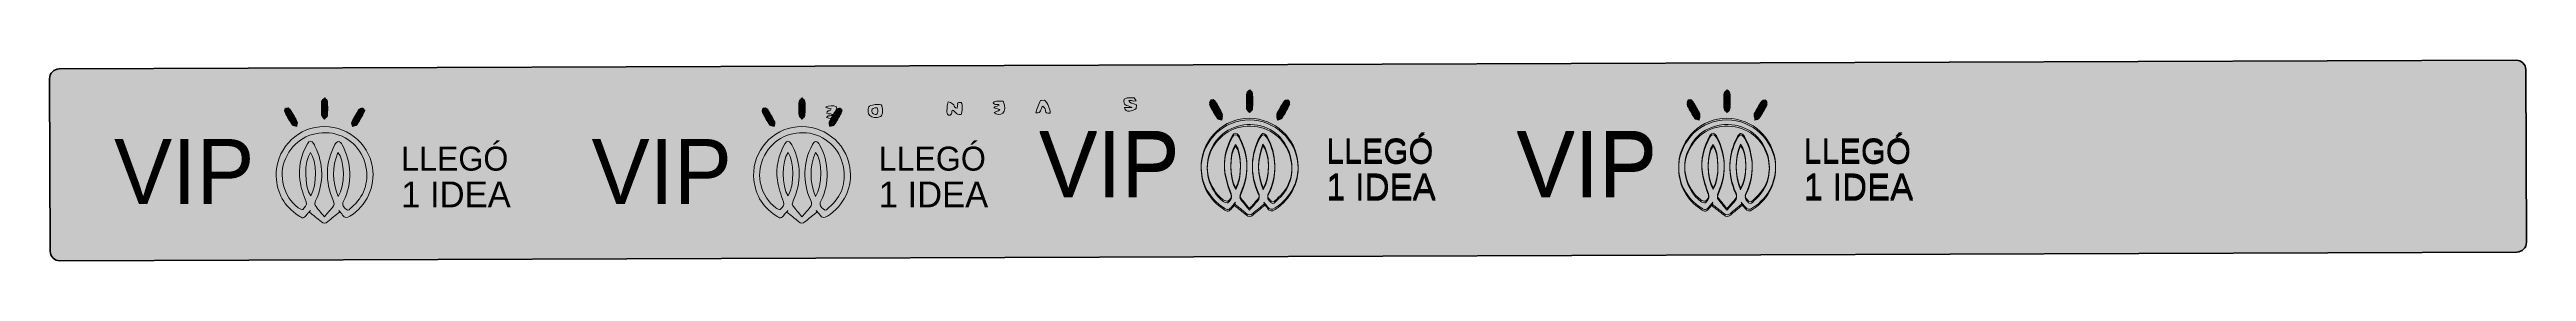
# Model space of a CAD drawing. Header units: millimetres. Extents: x -336 to 268, y -416 to 74.
# Drawn here: x 10.4 to 267.8, y -175.5 to -154.5 of the extents above; entities that cross this region are included whole.
import ezdxf

# ---------------------------------------------------------------- set-up
doc = ezdxf.new("R2010")
doc.units = ezdxf.units.MM
doc.header["$MEASUREMENT"] = 0
doc.layers.add('Capa 1', color=7, linetype='Continuous', lineweight=0)

msp = doc.modelspace()

# ---------------------------------------------------------------- hatches: boundary and pattern name
at = {"layer": 'Capa 1', "true_color": 0x92784b, "transparency": 33554687}
h = msp.add_hatch(color=35, dxfattribs=at)
h.dxf.hatch_style = 2
edge = h.paths.add_edge_path()
edge.add_spline(control_points=[(11.38, -155.47), (11.38, -155.47), (266.72, -154.55), (266.72, -154.55), (267.27, -154.55), (267.72, -154.99), (267.72, -155.54), (267.72, -155.54), (267.79, -173.54), (267.79, -173.54), (267.79, -174.09), (267.34, -174.55), (266.79, -174.55), (266.79, -174.55), (11.46, -175.47), (11.46, -175.47), (10.91, -175.47), (10.46, -175.02), (10.45, -174.47), (10.45, -174.47), (10.39, -156.48), (10.39, -156.48), (10.39, -155.93), (10.83, -155.47), (11.38, -155.47)], knot_values=[0, 0, 0, 0, 1, 1, 1, 2, 2, 2, 3, 3, 3, 4, 4, 4, 5, 5, 5, 6, 6, 6, 7, 7, 7, 8, 8, 8, 8], degree=3, periodic=0)
at = {"layer": 'Capa 1', "true_color": 0x000000, "transparency": 33554687}
h = msp.add_hatch(color=18, dxfattribs=at)
h.dxf.hatch_style = 2
edge = h.paths.add_edge_path()
edge.add_spline(control_points=[(35.17, -159.51), (35.23, -159.57), (35.36, -159.64), (35.43, -159.75), (35.68, -160.16), (35.93, -160.57), (36.13, -160.99), (36.19, -161.12), (36.09, -161.31), (36.07, -161.47), (35.91, -161.42), (35.69, -161.42), (35.62, -161.31), (35.34, -160.89), (35.09, -160.45), (34.86, -160.01), (34.73, -159.77), (34.86, -159.52), (35.17, -159.51)], knot_values=[0, 0, 0, 0, 1, 1, 1, 2, 2, 2, 3, 3, 3, 4, 4, 4, 5, 5, 5, 6, 6, 6, 6], degree=3, periodic=0)
h = msp.add_hatch(color=18, dxfattribs=at)
h.dxf.hatch_style = 2
edge = h.paths.add_edge_path()
edge.add_spline(control_points=[(38.65, -159.6), (38.65, -159.35), (38.61, -159.09), (38.66, -158.85), (38.7, -158.71), (38.87, -158.6), (38.98, -158.48), (39.08, -158.6), (39.26, -158.71), (39.27, -158.84), (39.3, -159.34), (39.3, -159.84), (39.27, -160.34), (39.26, -160.47), (39.06, -160.58), (38.95, -160.7), (38.85, -160.57), (38.69, -160.45), (38.66, -160.3), (38.61, -160.08), (38.65, -159.83), (38.65, -159.6), (38.65, -159.6), (38.65, -159.6), (38.65, -159.6)], knot_values=[0, 0, 0, 0, 1, 1, 1, 2, 2, 2, 3, 3, 3, 4, 4, 4, 5, 5, 5, 6, 6, 6, 7, 7, 7, 8, 8, 8, 8], degree=3, periodic=0)
h = msp.add_hatch(color=18, dxfattribs=at)
h.dxf.hatch_style = 2
edge = h.paths.add_edge_path()
edge.add_spline(control_points=[(43.15, -159.81), (43.09, -159.94), (43.06, -160.03), (43.02, -160.11), (42.79, -160.51), (42.58, -160.92), (42.32, -161.3), (42.24, -161.41), (42.02, -161.42), (41.87, -161.48), (41.84, -161.32), (41.74, -161.13), (41.8, -161.01), (42.01, -160.56), (42.27, -160.12), (42.54, -159.71), (42.6, -159.61), (42.8, -159.55), (42.93, -159.56), (43.01, -159.56), (43.08, -159.73), (43.15, -159.81)], knot_values=[0, 0, 0, 0, 1, 1, 1, 2, 2, 2, 3, 3, 3, 4, 4, 4, 5, 5, 5, 6, 6, 6, 7, 7, 7, 7], degree=3, periodic=0)
h = msp.add_hatch(color=18, dxfattribs=at)
h.dxf.hatch_style = 2
edge = h.paths.add_edge_path()
edge.add_spline(control_points=[(84.78, -159.51), (84.85, -159.57), (84.98, -159.64), (85.05, -159.75), (85.3, -160.16), (85.54, -160.57), (85.75, -160.99), (85.8, -161.12), (85.71, -161.31), (85.69, -161.47), (85.53, -161.42), (85.31, -161.42), (85.23, -161.31), (84.95, -160.89), (84.71, -160.45), (84.48, -160.01), (84.35, -159.77), (84.48, -159.52), (84.78, -159.51)], knot_values=[0, 0, 0, 0, 1, 1, 1, 2, 2, 2, 3, 3, 3, 4, 4, 4, 5, 5, 5, 6, 6, 6, 6], degree=3, periodic=0)
h = msp.add_hatch(color=18, dxfattribs=at)
h.dxf.hatch_style = 2
edge = h.paths.add_edge_path()
edge.add_spline(control_points=[(88.27, -159.6), (88.27, -159.35), (88.23, -159.09), (88.28, -158.85), (88.31, -158.71), (88.49, -158.6), (88.6, -158.48), (88.7, -158.6), (88.88, -158.71), (88.89, -158.84), (88.92, -159.34), (88.92, -159.84), (88.88, -160.34), (88.88, -160.47), (88.68, -160.58), (88.57, -160.7), (88.47, -160.57), (88.31, -160.45), (88.28, -160.3), (88.23, -160.08), (88.26, -159.83), (88.26, -159.6), (88.27, -159.6), (88.27, -159.6), (88.27, -159.6)], knot_values=[0, 0, 0, 0, 1, 1, 1, 2, 2, 2, 3, 3, 3, 4, 4, 4, 5, 5, 5, 6, 6, 6, 7, 7, 7, 8, 8, 8, 8], degree=3, periodic=0)
h = msp.add_hatch(color=18, dxfattribs=at)
h.dxf.hatch_style = 2
edge = h.paths.add_edge_path()
edge.add_spline(control_points=[(92.77, -159.81), (92.71, -159.94), (92.68, -160.03), (92.64, -160.11), (92.41, -160.51), (92.2, -160.92), (91.94, -161.3), (91.86, -161.41), (91.64, -161.42), (91.49, -161.48), (91.46, -161.32), (91.36, -161.13), (91.41, -161.01), (91.63, -160.56), (91.89, -160.12), (92.16, -159.71), (92.22, -159.61), (92.42, -159.55), (92.55, -159.56), (92.63, -159.56), (92.7, -159.73), (92.77, -159.81)], knot_values=[0, 0, 0, 0, 1, 1, 1, 2, 2, 2, 3, 3, 3, 4, 4, 4, 5, 5, 5, 6, 6, 6, 7, 7, 7, 7], degree=3, periodic=0)
h = msp.add_hatch(color=18, dxfattribs=at)
h.dxf.hatch_style = 2
edge = h.paths.add_edge_path()
edge.add_spline(control_points=[(131.3, -158.65), (131.37, -158.71), (131.5, -158.79), (131.56, -158.9), (131.81, -159.3), (132.06, -159.71), (132.26, -160.14), (132.32, -160.26), (132.23, -160.46), (132.2, -160.62), (132.05, -160.57), (131.82, -160.56), (131.75, -160.45), (131.47, -160.04), (131.23, -159.6), (130.99, -159.16), (130.86, -158.91), (131, -158.67), (131.3, -158.65)], knot_values=[0, 0, 0, 0, 1, 1, 1, 2, 2, 2, 3, 3, 3, 4, 4, 4, 5, 5, 5, 6, 6, 6, 6], degree=3, periodic=0)
h = msp.add_hatch(color=18, dxfattribs=at)
h.dxf.hatch_style = 2
edge = h.paths.add_edge_path()
edge.add_spline(control_points=[(131.3, -158.82), (131.37, -158.88), (131.5, -158.96), (131.56, -159.07), (131.81, -159.47), (132.06, -159.88), (132.26, -160.31), (132.32, -160.43), (132.23, -160.63), (132.2, -160.79), (132.05, -160.74), (131.82, -160.73), (131.75, -160.62), (131.47, -160.21), (131.23, -159.77), (130.99, -159.33), (130.86, -159.08), (131, -158.83), (131.3, -158.82)], knot_values=[0, 0, 0, 0, 1, 1, 1, 2, 2, 2, 3, 3, 3, 4, 4, 4, 5, 5, 5, 6, 6, 6, 6], degree=3, periodic=0)
h = msp.add_hatch(color=18, dxfattribs=at)
h.dxf.hatch_style = 2
edge = h.paths.add_edge_path()
edge.add_spline(control_points=[(134.78, -158.74), (134.78, -158.49), (134.74, -158.23), (134.8, -157.99), (134.83, -157.85), (135.01, -157.75), (135.12, -157.63), (135.22, -157.75), (135.39, -157.86), (135.4, -157.99), (135.44, -158.48), (135.44, -158.99), (135.4, -159.48), (135.39, -159.61), (135.19, -159.73), (135.08, -159.85), (134.98, -159.72), (134.83, -159.6), (134.79, -159.45), (134.74, -159.22), (134.78, -158.98), (134.78, -158.74), (134.78, -158.74), (134.78, -158.74), (134.78, -158.74)], knot_values=[0, 0, 0, 0, 1, 1, 1, 2, 2, 2, 3, 3, 3, 4, 4, 4, 5, 5, 5, 6, 6, 6, 7, 7, 7, 8, 8, 8, 8], degree=3, periodic=0)
h = msp.add_hatch(color=18, dxfattribs=at)
h.dxf.hatch_style = 2
edge = h.paths.add_edge_path()
edge.add_spline(control_points=[(134.78, -158.91), (134.78, -158.66), (134.74, -158.4), (134.8, -158.16), (134.83, -158.02), (135.01, -157.92), (135.12, -157.79), (135.22, -157.91), (135.39, -158.03), (135.4, -158.15), (135.44, -158.65), (135.44, -159.15), (135.4, -159.65), (135.39, -159.78), (135.19, -159.9), (135.08, -160.02), (134.98, -159.88), (134.83, -159.76), (134.79, -159.62), (134.74, -159.39), (134.78, -159.15), (134.78, -158.91), (134.78, -158.91), (134.78, -158.91), (134.78, -158.91)], knot_values=[0, 0, 0, 0, 1, 1, 1, 2, 2, 2, 3, 3, 3, 4, 4, 4, 5, 5, 5, 6, 6, 6, 7, 7, 7, 8, 8, 8, 8], degree=3, periodic=0)
h = msp.add_hatch(color=18, dxfattribs=at)
h.dxf.hatch_style = 2
edge = h.paths.add_edge_path()
edge.add_spline(control_points=[(139.28, -158.96), (139.23, -159.09), (139.2, -159.17), (139.15, -159.25), (138.93, -159.65), (138.71, -160.06), (138.45, -160.44), (138.37, -160.55), (138.16, -160.57), (138, -160.63), (137.97, -160.47), (137.87, -160.27), (137.93, -160.15), (138.15, -159.7), (138.4, -159.27), (138.67, -158.85), (138.74, -158.75), (138.93, -158.69), (139.06, -158.7), (139.14, -158.71), (139.22, -158.87), (139.28, -158.96)], knot_values=[0, 0, 0, 0, 1, 1, 1, 2, 2, 2, 3, 3, 3, 4, 4, 4, 5, 5, 5, 6, 6, 6, 7, 7, 7, 7], degree=3, periodic=0)
h = msp.add_hatch(color=18, dxfattribs=at)
h.dxf.hatch_style = 2
edge = h.paths.add_edge_path()
edge.add_spline(control_points=[(139.28, -159.13), (139.23, -159.26), (139.2, -159.34), (139.15, -159.42), (138.93, -159.82), (138.71, -160.23), (138.45, -160.61), (138.37, -160.72), (138.16, -160.74), (138, -160.8), (137.97, -160.63), (137.87, -160.44), (137.93, -160.32), (138.15, -159.87), (138.4, -159.44), (138.67, -159.02), (138.74, -158.92), (138.93, -158.86), (139.06, -158.87), (139.14, -158.88), (139.22, -159.04), (139.28, -159.13)], knot_values=[0, 0, 0, 0, 1, 1, 1, 2, 2, 2, 3, 3, 3, 4, 4, 4, 5, 5, 5, 6, 6, 6, 7, 7, 7, 7], degree=3, periodic=0)
h = msp.add_hatch(color=18, dxfattribs=at)
h.dxf.hatch_style = 2
edge = h.paths.add_edge_path()
edge.add_spline(control_points=[(180.92, -158.65), (180.98, -158.71), (181.11, -158.79), (181.18, -158.9), (181.43, -159.3), (181.68, -159.71), (181.88, -160.14), (181.94, -160.26), (181.85, -160.46), (181.82, -160.62), (181.67, -160.57), (181.44, -160.56), (181.37, -160.45), (181.09, -160.04), (180.85, -159.6), (180.61, -159.16), (180.48, -158.91), (180.61, -158.67), (180.92, -158.65)], knot_values=[0, 0, 0, 0, 1, 1, 1, 2, 2, 2, 3, 3, 3, 4, 4, 4, 5, 5, 5, 6, 6, 6, 6], degree=3, periodic=0)
h = msp.add_hatch(color=18, dxfattribs=at)
h.dxf.hatch_style = 2
edge = h.paths.add_edge_path()
edge.add_spline(control_points=[(180.92, -158.82), (180.98, -158.88), (181.11, -158.96), (181.18, -159.07), (181.43, -159.47), (181.68, -159.88), (181.88, -160.31), (181.94, -160.43), (181.85, -160.63), (181.82, -160.79), (181.67, -160.74), (181.44, -160.73), (181.37, -160.62), (181.09, -160.21), (180.85, -159.77), (180.61, -159.33), (180.48, -159.08), (180.61, -158.83), (180.92, -158.82)], knot_values=[0, 0, 0, 0, 1, 1, 1, 2, 2, 2, 3, 3, 3, 4, 4, 4, 5, 5, 5, 6, 6, 6, 6], degree=3, periodic=0)
h = msp.add_hatch(color=18, dxfattribs=at)
h.dxf.hatch_style = 2
edge = h.paths.add_edge_path()
edge.add_spline(control_points=[(184.4, -158.74), (184.4, -158.49), (184.36, -158.23), (184.42, -157.99), (184.45, -157.85), (184.62, -157.75), (184.74, -157.63), (184.84, -157.75), (185.01, -157.86), (185.02, -157.99), (185.05, -158.48), (185.06, -158.99), (185.02, -159.48), (185.01, -159.61), (184.81, -159.73), (184.7, -159.85), (184.6, -159.72), (184.44, -159.6), (184.41, -159.45), (184.36, -159.22), (184.4, -158.98), (184.4, -158.74), (184.4, -158.74), (184.4, -158.74), (184.4, -158.74)], knot_values=[0, 0, 0, 0, 1, 1, 1, 2, 2, 2, 3, 3, 3, 4, 4, 4, 5, 5, 5, 6, 6, 6, 7, 7, 7, 8, 8, 8, 8], degree=3, periodic=0)
h = msp.add_hatch(color=18, dxfattribs=at)
h.dxf.hatch_style = 2
edge = h.paths.add_edge_path()
edge.add_spline(control_points=[(184.4, -158.91), (184.4, -158.66), (184.36, -158.4), (184.42, -158.16), (184.45, -158.02), (184.62, -157.92), (184.74, -157.79), (184.84, -157.91), (185.01, -158.03), (185.02, -158.15), (185.05, -158.65), (185.06, -159.15), (185.02, -159.65), (185.01, -159.78), (184.81, -159.9), (184.7, -160.02), (184.6, -159.88), (184.44, -159.76), (184.41, -159.62), (184.36, -159.39), (184.4, -159.15), (184.4, -158.91), (184.4, -158.91), (184.4, -158.91), (184.4, -158.91)], knot_values=[0, 0, 0, 0, 1, 1, 1, 2, 2, 2, 3, 3, 3, 4, 4, 4, 5, 5, 5, 6, 6, 6, 7, 7, 7, 8, 8, 8, 8], degree=3, periodic=0)
h = msp.add_hatch(color=18, dxfattribs=at)
h.dxf.hatch_style = 2
edge = h.paths.add_edge_path()
edge.add_spline(control_points=[(188.9, -158.96), (188.85, -159.09), (188.82, -159.17), (188.77, -159.25), (188.54, -159.65), (188.33, -160.06), (188.07, -160.44), (187.99, -160.55), (187.77, -160.57), (187.62, -160.63), (187.59, -160.47), (187.49, -160.27), (187.55, -160.15), (187.76, -159.7), (188.02, -159.27), (188.29, -158.85), (188.36, -158.75), (188.55, -158.69), (188.68, -158.7), (188.76, -158.71), (188.83, -158.87), (188.9, -158.96)], knot_values=[0, 0, 0, 0, 1, 1, 1, 2, 2, 2, 3, 3, 3, 4, 4, 4, 5, 5, 5, 6, 6, 6, 7, 7, 7, 7], degree=3, periodic=0)
h = msp.add_hatch(color=18, dxfattribs=at)
h.dxf.hatch_style = 2
edge = h.paths.add_edge_path()
edge.add_spline(control_points=[(188.9, -159.13), (188.85, -159.26), (188.82, -159.34), (188.77, -159.42), (188.54, -159.82), (188.33, -160.23), (188.07, -160.61), (187.99, -160.72), (187.77, -160.74), (187.62, -160.8), (187.59, -160.63), (187.49, -160.44), (187.55, -160.32), (187.76, -159.87), (188.02, -159.44), (188.29, -159.02), (188.36, -158.92), (188.55, -158.86), (188.68, -158.87), (188.76, -158.88), (188.83, -159.04), (188.9, -159.13)], knot_values=[0, 0, 0, 0, 1, 1, 1, 2, 2, 2, 3, 3, 3, 4, 4, 4, 5, 5, 5, 6, 6, 6, 7, 7, 7, 7], degree=3, periodic=0)
h = msp.add_hatch(color=18, dxfattribs=at)
h.dxf.hatch_style = 2
edge = h.paths.add_edge_path()
edge.add_spline(control_points=[(37.53, -168.71), (38.22, -167.56), (38.15, -165.04), (37.51, -164.19), (36.84, -165.06), (36.83, -167.7), (37.53, -168.71)], knot_values=[0, 0, 0, 0, 1, 1, 1, 2, 2, 2, 2], degree=3, periodic=0)
edge = h.paths.add_edge_path()
edge.add_spline(control_points=[(40.37, -168.75), (41.13, -167.69), (41.09, -164.92), (40.35, -164.16), (39.76, -165.68), (39.75, -167.18), (40.37, -168.75)], knot_values=[0, 0, 0, 0, 1, 1, 1, 2, 2, 2, 2], degree=3, periodic=0)
edge = h.paths.add_edge_path()
edge.add_spline(control_points=[(38.95, -170.88), (39.27, -170.51), (39.53, -170.21), (39.79, -169.92), (40, -169.69), (40, -169.47), (39.87, -169.17), (39, -167.21), (39.05, -165.26), (40.05, -163.35), (40.12, -163.21), (40.29, -163.02), (40.4, -163.03), (40.54, -163.05), (40.71, -163.21), (40.79, -163.36), (41.29, -164.27), (41.56, -165.26), (41.58, -166.31), (41.6, -167.34), (41.4, -168.33), (40.93, -169.25), (40.71, -169.67), (40.99, -169.88), (41.2, -170.1), (41.44, -170.34), (41.6, -170.04), (41.75, -169.91), (43.07, -168.79), (43.58, -167.35), (43.27, -165.66), (42.91, -163.74), (41.32, -162.3), (39.45, -162.13), (37.44, -161.96), (35.74, -162.94), (34.91, -164.82), (34.13, -166.58), (34.7, -168.77), (36.23, -169.95), (36.36, -170.05), (36.66, -170.16), (36.71, -170.11), (36.89, -169.89), (37.18, -169.72), (37.04, -169.31), (36.78, -168.58), (36.52, -167.83), (36.4, -167.07), (36.21, -165.73), (36.52, -164.45), (37.19, -163.27), (37.38, -162.92), (37.63, -162.92), (37.84, -163.26), (37.89, -163.34), (37.93, -163.42), (37.97, -163.5), (38.89, -165.4), (38.91, -167.31), (38.04, -169.23), (37.98, -169.36), (37.92, -169.57), (37.98, -169.66), (38.27, -170.07), (38.59, -170.44), (38.95, -170.88)], knot_values=[0, 0, 0, 0, 1, 1, 1, 2, 2, 2, 3, 3, 3, 4, 4, 4, 5, 5, 5, 6, 6, 6, 7, 7, 7, 8, 8, 8, 9, 9, 9, 10, 10, 10, 11, 11, 11, 12, 12, 12, 13, 13, 13, 14, 14, 14, 15, 15, 15, 16, 16, 16, 17, 17, 17, 18, 18, 18, 19, 19, 19, 20, 20, 20, 21, 21, 21, 22, 22, 22, 22], degree=3, periodic=0)
edge = h.paths.add_edge_path()
edge.add_spline(control_points=[(40.53, -170.38), (40.12, -170.71), (39.7, -171.03), (39.31, -171.38), (39.05, -171.6), (38.86, -171.58), (38.62, -171.38), (38.21, -171.04), (37.79, -170.72), (37.38, -170.39), (37.42, -170.33), (37.46, -170.27), (37.5, -170.21), (37.38, -170.35), (37.27, -170.48), (37.15, -170.62), (36.8, -171.05), (36.7, -171.08), (36.24, -170.76), (34.79, -169.77), (33.99, -168.41), (33.94, -166.65), (33.86, -164.01), (35.88, -161.72), (38.46, -161.49), (41.14, -161.25), (43.52, -163.09), (43.94, -165.73), (44.27, -167.72), (43.33, -169.74), (41.61, -170.82), (41.28, -171.02), (41.06, -171), (40.84, -170.7), (40.72, -170.53), (40.58, -170.38), (40.44, -170.22), (40.47, -170.27), (40.5, -170.33), (40.53, -170.38)], knot_values=[0, 0, 0, 0, 1, 1, 1, 2, 2, 2, 3, 3, 3, 4, 4, 4, 5, 5, 5, 6, 6, 6, 7, 7, 7, 8, 8, 8, 9, 9, 9, 10, 10, 10, 11, 11, 11, 12, 12, 12, 13, 13, 13, 13], degree=3, periodic=0)
h = msp.add_hatch(color=18, dxfattribs=at)
h.dxf.hatch_style = 2
edge = h.paths.add_edge_path()
edge.add_spline(control_points=[(87.14, -168.71), (87.84, -167.56), (87.77, -165.04), (87.13, -164.19), (86.46, -165.06), (86.45, -167.7), (87.14, -168.71)], knot_values=[0, 0, 0, 0, 1, 1, 1, 2, 2, 2, 2], degree=3, periodic=0)
edge = h.paths.add_edge_path()
edge.add_spline(control_points=[(89.99, -168.75), (90.75, -167.69), (90.7, -164.92), (89.97, -164.16), (89.38, -165.68), (89.36, -167.18), (89.99, -168.75)], knot_values=[0, 0, 0, 0, 1, 1, 1, 2, 2, 2, 2], degree=3, periodic=0)
edge = h.paths.add_edge_path()
edge.add_spline(control_points=[(88.57, -170.88), (88.89, -170.51), (89.15, -170.21), (89.41, -169.92), (89.62, -169.69), (89.62, -169.47), (89.49, -169.17), (88.62, -167.21), (88.66, -165.26), (89.67, -163.35), (89.74, -163.21), (89.91, -163.02), (90.02, -163.03), (90.16, -163.05), (90.33, -163.21), (90.41, -163.36), (90.91, -164.27), (91.17, -165.26), (91.2, -166.31), (91.22, -167.34), (91.02, -168.33), (90.54, -169.25), (90.33, -169.67), (90.61, -169.88), (90.82, -170.1), (91.06, -170.34), (91.22, -170.04), (91.37, -169.91), (92.69, -168.79), (93.2, -167.35), (92.89, -165.66), (92.53, -163.74), (90.94, -162.3), (89.06, -162.13), (87.05, -161.96), (85.36, -162.94), (84.53, -164.82), (83.75, -166.58), (84.32, -168.77), (85.85, -169.95), (85.98, -170.05), (86.28, -170.16), (86.32, -170.11), (86.51, -169.89), (86.8, -169.72), (86.65, -169.31), (86.4, -168.58), (86.13, -167.83), (86.02, -167.07), (85.83, -165.73), (86.14, -164.45), (86.8, -163.27), (87, -162.92), (87.25, -162.92), (87.46, -163.26), (87.51, -163.34), (87.55, -163.42), (87.59, -163.5), (88.51, -165.4), (88.53, -167.31), (87.66, -169.23), (87.6, -169.36), (87.54, -169.57), (87.6, -169.66), (87.89, -170.07), (88.21, -170.44), (88.57, -170.88)], knot_values=[0, 0, 0, 0, 1, 1, 1, 2, 2, 2, 3, 3, 3, 4, 4, 4, 5, 5, 5, 6, 6, 6, 7, 7, 7, 8, 8, 8, 9, 9, 9, 10, 10, 10, 11, 11, 11, 12, 12, 12, 13, 13, 13, 14, 14, 14, 15, 15, 15, 16, 16, 16, 17, 17, 17, 18, 18, 18, 19, 19, 19, 20, 20, 20, 21, 21, 21, 22, 22, 22, 22], degree=3, periodic=0)
edge = h.paths.add_edge_path()
edge.add_spline(control_points=[(90.15, -170.38), (89.74, -170.71), (89.32, -171.03), (88.92, -171.38), (88.67, -171.6), (88.48, -171.58), (88.23, -171.38), (87.83, -171.04), (87.41, -170.72), (87, -170.39), (87.04, -170.33), (87.08, -170.27), (87.12, -170.21), (87, -170.35), (86.88, -170.48), (86.77, -170.62), (86.42, -171.05), (86.31, -171.08), (85.85, -170.76), (84.41, -169.77), (83.61, -168.41), (83.56, -166.65), (83.48, -164.01), (85.5, -161.72), (88.08, -161.49), (90.75, -161.25), (93.14, -163.09), (93.56, -165.73), (93.88, -167.72), (92.95, -169.74), (91.23, -170.82), (90.9, -171.02), (90.68, -171), (90.46, -170.7), (90.33, -170.53), (90.19, -170.38), (90.06, -170.22), (90.09, -170.27), (90.12, -170.33), (90.15, -170.38)], knot_values=[0, 0, 0, 0, 1, 1, 1, 2, 2, 2, 3, 3, 3, 4, 4, 4, 5, 5, 5, 6, 6, 6, 7, 7, 7, 8, 8, 8, 9, 9, 9, 10, 10, 10, 11, 11, 11, 12, 12, 12, 13, 13, 13, 13], degree=3, periodic=0)
h = msp.add_hatch(color=18, dxfattribs=at)
h.dxf.hatch_style = 2
edge = h.paths.add_edge_path()
edge.add_spline(control_points=[(133.66, -167.86), (134.36, -166.7), (134.29, -164.19), (133.65, -163.33), (132.97, -164.2), (132.97, -166.84), (133.66, -167.86)], knot_values=[0, 0, 0, 0, 1, 1, 1, 2, 2, 2, 2], degree=3, periodic=0)
edge = h.paths.add_edge_path()
edge.add_spline(control_points=[(136.5, -167.89), (137.26, -166.84), (137.22, -164.07), (136.48, -163.3), (135.89, -164.83), (135.88, -166.33), (136.5, -167.89)], knot_values=[0, 0, 0, 0, 1, 1, 1, 2, 2, 2, 2], degree=3, periodic=0)
edge = h.paths.add_edge_path()
edge.add_spline(control_points=[(135.08, -170.02), (135.41, -169.66), (135.66, -169.36), (135.92, -169.07), (136.14, -168.83), (136.14, -168.61), (136, -168.32), (135.13, -166.35), (135.18, -164.41), (136.18, -162.5), (136.26, -162.36), (136.43, -162.17), (136.53, -162.18), (136.68, -162.19), (136.85, -162.36), (136.92, -162.5), (137.43, -163.42), (137.69, -164.41), (137.71, -165.45), (137.73, -166.48), (137.53, -167.48), (137.06, -168.4), (136.84, -168.81), (137.13, -169.02), (137.34, -169.24), (137.57, -169.49), (137.74, -169.18), (137.88, -169.06), (139.2, -167.94), (139.72, -166.5), (139.4, -164.81), (139.04, -162.88), (137.45, -161.44), (135.58, -161.28), (133.57, -161.11), (131.87, -162.09), (131.05, -163.96), (130.27, -165.73), (130.83, -167.91), (132.36, -169.1), (132.49, -169.2), (132.79, -169.3), (132.84, -169.25), (133.03, -169.04), (133.32, -168.86), (133.17, -168.45), (132.91, -167.72), (132.65, -166.98), (132.54, -166.22), (132.34, -164.88), (132.66, -163.6), (133.32, -162.41), (133.52, -162.06), (133.76, -162.07), (133.98, -162.4), (134.02, -162.48), (134.06, -162.57), (134.1, -162.65), (135.02, -164.54), (135.05, -166.45), (134.18, -168.37), (134.12, -168.5), (134.06, -168.72), (134.12, -168.81), (134.4, -169.21), (134.73, -169.59), (135.08, -170.02)], knot_values=[0, 0, 0, 0, 1, 1, 1, 2, 2, 2, 3, 3, 3, 4, 4, 4, 5, 5, 5, 6, 6, 6, 7, 7, 7, 8, 8, 8, 9, 9, 9, 10, 10, 10, 11, 11, 11, 12, 12, 12, 13, 13, 13, 14, 14, 14, 15, 15, 15, 16, 16, 16, 17, 17, 17, 18, 18, 18, 19, 19, 19, 20, 20, 20, 21, 21, 21, 22, 22, 22, 22], degree=3, periodic=0)
edge = h.paths.add_edge_path()
edge.add_spline(control_points=[(136.66, -169.52), (136.25, -169.86), (135.83, -170.18), (135.44, -170.53), (135.19, -170.75), (134.99, -170.73), (134.75, -170.52), (134.35, -170.18), (133.93, -169.86), (133.51, -169.54), (133.55, -169.47), (133.59, -169.41), (133.63, -169.35), (133.52, -169.49), (133.4, -169.63), (133.29, -169.77), (132.93, -170.2), (132.83, -170.22), (132.37, -169.91), (130.92, -168.92), (130.13, -167.56), (130.07, -165.8), (129.99, -163.16), (132.01, -160.86), (134.59, -160.63), (137.27, -160.4), (139.65, -162.24), (140.08, -164.87), (140.4, -166.87), (139.46, -168.89), (137.74, -169.96), (137.42, -170.17), (137.2, -170.15), (136.97, -169.85), (136.85, -169.68), (136.71, -169.52), (136.58, -169.36), (136.61, -169.42), (136.63, -169.47), (136.66, -169.52)], knot_values=[0, 0, 0, 0, 1, 1, 1, 2, 2, 2, 3, 3, 3, 4, 4, 4, 5, 5, 5, 6, 6, 6, 7, 7, 7, 8, 8, 8, 9, 9, 9, 10, 10, 10, 11, 11, 11, 12, 12, 12, 13, 13, 13, 13], degree=3, periodic=0)
h = msp.add_hatch(color=18, dxfattribs=at)
h.dxf.hatch_style = 2
edge = h.paths.add_edge_path()
edge.add_spline(control_points=[(133.66, -168.03), (134.36, -166.87), (134.29, -164.36), (133.65, -163.5), (132.97, -164.37), (132.97, -167.01), (133.66, -168.03)], knot_values=[0, 0, 0, 0, 1, 1, 1, 2, 2, 2, 2], degree=3, periodic=0)
edge = h.paths.add_edge_path()
edge.add_spline(control_points=[(136.5, -168.06), (137.26, -167.01), (137.22, -164.24), (136.48, -163.47), (135.89, -165), (135.88, -166.5), (136.5, -168.06)], knot_values=[0, 0, 0, 0, 1, 1, 1, 2, 2, 2, 2], degree=3, periodic=0)
edge = h.paths.add_edge_path()
edge.add_spline(control_points=[(135.08, -170.19), (135.41, -169.82), (135.66, -169.53), (135.92, -169.24), (136.14, -169), (136.14, -168.78), (136, -168.49), (135.13, -166.52), (135.18, -164.57), (136.18, -162.66), (136.26, -162.53), (136.43, -162.34), (136.53, -162.35), (136.68, -162.36), (136.85, -162.53), (136.92, -162.67), (137.43, -163.59), (137.69, -164.58), (137.71, -165.62), (137.73, -166.65), (137.53, -167.65), (137.06, -168.56), (136.84, -168.98), (137.13, -169.19), (137.34, -169.41), (137.57, -169.66), (137.74, -169.35), (137.88, -169.23), (139.2, -168.1), (139.72, -166.67), (139.4, -164.98), (139.04, -163.05), (137.45, -161.61), (135.58, -161.45), (133.57, -161.27), (131.87, -162.26), (131.05, -164.13), (130.27, -165.9), (130.83, -168.08), (132.36, -169.27), (132.49, -169.37), (132.79, -169.47), (132.84, -169.42), (133.03, -169.2), (133.32, -169.03), (133.17, -168.62), (132.91, -167.89), (132.65, -167.15), (132.54, -166.39), (132.34, -165.04), (132.66, -163.77), (133.32, -162.58), (133.52, -162.23), (133.76, -162.24), (133.98, -162.57), (134.02, -162.65), (134.06, -162.73), (134.1, -162.82), (135.02, -164.71), (135.05, -166.62), (134.18, -168.54), (134.12, -168.67), (134.06, -168.89), (134.12, -168.98), (134.4, -169.38), (134.73, -169.75), (135.08, -170.19)], knot_values=[0, 0, 0, 0, 1, 1, 1, 2, 2, 2, 3, 3, 3, 4, 4, 4, 5, 5, 5, 6, 6, 6, 7, 7, 7, 8, 8, 8, 9, 9, 9, 10, 10, 10, 11, 11, 11, 12, 12, 12, 13, 13, 13, 14, 14, 14, 15, 15, 15, 16, 16, 16, 17, 17, 17, 18, 18, 18, 19, 19, 19, 20, 20, 20, 21, 21, 21, 22, 22, 22, 22], degree=3, periodic=0)
edge = h.paths.add_edge_path()
edge.add_spline(control_points=[(136.66, -169.69), (136.25, -170.03), (135.83, -170.35), (135.44, -170.7), (135.19, -170.92), (134.99, -170.89), (134.75, -170.69), (134.35, -170.35), (133.93, -170.03), (133.51, -169.7), (133.55, -169.64), (133.59, -169.58), (133.63, -169.52), (133.52, -169.66), (133.4, -169.8), (133.29, -169.93), (132.93, -170.36), (132.83, -170.39), (132.37, -170.08), (130.92, -169.09), (130.13, -167.73), (130.07, -165.97), (129.99, -163.32), (132.01, -161.03), (134.59, -160.8), (137.27, -160.57), (139.65, -162.41), (140.08, -165.04), (140.4, -167.03), (139.46, -169.05), (137.74, -170.13), (137.42, -170.34), (137.2, -170.31), (136.97, -170.01), (136.85, -169.85), (136.71, -169.69), (136.58, -169.53), (136.61, -169.59), (136.63, -169.64), (136.66, -169.69)], knot_values=[0, 0, 0, 0, 1, 1, 1, 2, 2, 2, 3, 3, 3, 4, 4, 4, 5, 5, 5, 6, 6, 6, 7, 7, 7, 8, 8, 8, 9, 9, 9, 10, 10, 10, 11, 11, 11, 12, 12, 12, 13, 13, 13, 13], degree=3, periodic=0)
h = msp.add_hatch(color=18, dxfattribs=at)
h.dxf.hatch_style = 2
edge = h.paths.add_edge_path()
edge.add_spline(control_points=[(183.28, -167.86), (183.97, -166.7), (183.91, -164.19), (183.27, -163.33), (182.59, -164.2), (182.58, -166.84), (183.28, -167.86)], knot_values=[0, 0, 0, 0, 1, 1, 1, 2, 2, 2, 2], degree=3, periodic=0)
edge = h.paths.add_edge_path()
edge.add_spline(control_points=[(186.12, -167.89), (186.88, -166.84), (186.84, -164.07), (186.1, -163.3), (185.51, -164.83), (185.5, -166.33), (186.12, -167.89)], knot_values=[0, 0, 0, 0, 1, 1, 1, 2, 2, 2, 2], degree=3, periodic=0)
edge = h.paths.add_edge_path()
edge.add_spline(control_points=[(184.7, -170.02), (185.02, -169.66), (185.28, -169.36), (185.54, -169.07), (185.76, -168.83), (185.75, -168.61), (185.62, -168.32), (184.75, -166.35), (184.8, -164.41), (185.8, -162.5), (185.87, -162.36), (186.05, -162.17), (186.15, -162.18), (186.29, -162.19), (186.46, -162.36), (186.54, -162.5), (187.04, -163.42), (187.31, -164.41), (187.33, -165.45), (187.35, -166.48), (187.15, -167.48), (186.68, -168.4), (186.46, -168.81), (186.75, -169.02), (186.95, -169.24), (187.19, -169.49), (187.36, -169.18), (187.5, -169.06), (188.82, -167.94), (189.34, -166.5), (189.02, -164.81), (188.66, -162.88), (187.07, -161.44), (185.2, -161.28), (183.19, -161.11), (181.49, -162.09), (180.67, -163.96), (179.89, -165.73), (180.45, -167.91), (181.98, -169.1), (182.11, -169.2), (182.41, -169.3), (182.46, -169.25), (182.65, -169.04), (182.93, -168.86), (182.79, -168.45), (182.53, -167.72), (182.27, -166.98), (182.16, -166.22), (181.96, -164.88), (182.28, -163.6), (182.94, -162.41), (183.13, -162.06), (183.38, -162.07), (183.59, -162.4), (183.64, -162.48), (183.68, -162.57), (183.72, -162.65), (184.64, -164.54), (184.66, -166.45), (183.79, -168.37), (183.73, -168.5), (183.67, -168.72), (183.74, -168.81), (184.02, -169.21), (184.35, -169.59), (184.7, -170.02)], knot_values=[0, 0, 0, 0, 1, 1, 1, 2, 2, 2, 3, 3, 3, 4, 4, 4, 5, 5, 5, 6, 6, 6, 7, 7, 7, 8, 8, 8, 9, 9, 9, 10, 10, 10, 11, 11, 11, 12, 12, 12, 13, 13, 13, 14, 14, 14, 15, 15, 15, 16, 16, 16, 17, 17, 17, 18, 18, 18, 19, 19, 19, 20, 20, 20, 21, 21, 21, 22, 22, 22, 22], degree=3, periodic=0)
edge = h.paths.add_edge_path()
edge.add_spline(control_points=[(186.28, -169.52), (185.87, -169.86), (185.45, -170.18), (185.06, -170.53), (184.81, -170.75), (184.61, -170.73), (184.37, -170.52), (183.97, -170.18), (183.55, -169.86), (183.13, -169.54), (183.17, -169.47), (183.21, -169.41), (183.25, -169.35), (183.13, -169.49), (183.02, -169.63), (182.9, -169.77), (182.55, -170.2), (182.45, -170.22), (181.99, -169.91), (180.54, -168.92), (179.74, -167.56), (179.69, -165.8), (179.61, -163.16), (181.63, -160.86), (184.21, -160.63), (186.89, -160.4), (189.27, -162.24), (189.7, -164.87), (190.02, -166.87), (189.08, -168.89), (187.36, -169.96), (187.04, -170.17), (186.81, -170.15), (186.59, -169.85), (186.47, -169.68), (186.33, -169.52), (186.19, -169.36), (186.22, -169.42), (186.25, -169.47), (186.28, -169.52)], knot_values=[0, 0, 0, 0, 1, 1, 1, 2, 2, 2, 3, 3, 3, 4, 4, 4, 5, 5, 5, 6, 6, 6, 7, 7, 7, 8, 8, 8, 9, 9, 9, 10, 10, 10, 11, 11, 11, 12, 12, 12, 13, 13, 13, 13], degree=3, periodic=0)
h = msp.add_hatch(color=18, dxfattribs=at)
h.dxf.hatch_style = 2
edge = h.paths.add_edge_path()
edge.add_spline(control_points=[(183.28, -168.03), (183.97, -166.87), (183.91, -164.36), (183.27, -163.5), (182.59, -164.37), (182.58, -167.01), (183.28, -168.03)], knot_values=[0, 0, 0, 0, 1, 1, 1, 2, 2, 2, 2], degree=3, periodic=0)
edge = h.paths.add_edge_path()
edge.add_spline(control_points=[(186.12, -168.06), (186.88, -167.01), (186.84, -164.24), (186.1, -163.47), (185.51, -165), (185.5, -166.5), (186.12, -168.06)], knot_values=[0, 0, 0, 0, 1, 1, 1, 2, 2, 2, 2], degree=3, periodic=0)
edge = h.paths.add_edge_path()
edge.add_spline(control_points=[(184.7, -170.19), (185.02, -169.82), (185.28, -169.53), (185.54, -169.24), (185.76, -169), (185.75, -168.78), (185.62, -168.49), (184.75, -166.52), (184.8, -164.57), (185.8, -162.66), (185.87, -162.53), (186.05, -162.34), (186.15, -162.35), (186.29, -162.36), (186.46, -162.53), (186.54, -162.67), (187.04, -163.59), (187.31, -164.58), (187.33, -165.62), (187.35, -166.65), (187.15, -167.65), (186.68, -168.56), (186.46, -168.98), (186.75, -169.19), (186.95, -169.41), (187.19, -169.66), (187.36, -169.35), (187.5, -169.23), (188.82, -168.1), (189.34, -166.67), (189.02, -164.98), (188.66, -163.05), (187.07, -161.61), (185.2, -161.45), (183.19, -161.27), (181.49, -162.26), (180.67, -164.13), (179.89, -165.9), (180.45, -168.08), (181.98, -169.27), (182.11, -169.37), (182.41, -169.47), (182.46, -169.42), (182.65, -169.2), (182.93, -169.03), (182.79, -168.62), (182.53, -167.89), (182.27, -167.15), (182.16, -166.39), (181.96, -165.04), (182.28, -163.77), (182.94, -162.58), (183.13, -162.23), (183.38, -162.24), (183.59, -162.57), (183.64, -162.65), (183.68, -162.73), (183.72, -162.82), (184.64, -164.71), (184.66, -166.62), (183.79, -168.54), (183.73, -168.67), (183.67, -168.89), (183.74, -168.98), (184.02, -169.38), (184.35, -169.75), (184.7, -170.19)], knot_values=[0, 0, 0, 0, 1, 1, 1, 2, 2, 2, 3, 3, 3, 4, 4, 4, 5, 5, 5, 6, 6, 6, 7, 7, 7, 8, 8, 8, 9, 9, 9, 10, 10, 10, 11, 11, 11, 12, 12, 12, 13, 13, 13, 14, 14, 14, 15, 15, 15, 16, 16, 16, 17, 17, 17, 18, 18, 18, 19, 19, 19, 20, 20, 20, 21, 21, 21, 22, 22, 22, 22], degree=3, periodic=0)
edge = h.paths.add_edge_path()
edge.add_spline(control_points=[(186.28, -169.69), (185.87, -170.03), (185.45, -170.35), (185.06, -170.7), (184.81, -170.92), (184.61, -170.89), (184.37, -170.69), (183.97, -170.35), (183.55, -170.03), (183.13, -169.7), (183.17, -169.64), (183.21, -169.58), (183.25, -169.52), (183.13, -169.66), (183.02, -169.8), (182.9, -169.93), (182.55, -170.36), (182.45, -170.39), (181.99, -170.08), (180.54, -169.09), (179.74, -167.73), (179.69, -165.97), (179.61, -163.32), (181.63, -161.03), (184.21, -160.8), (186.89, -160.57), (189.27, -162.41), (189.7, -165.04), (190.02, -167.03), (189.08, -169.05), (187.36, -170.13), (187.04, -170.34), (186.81, -170.31), (186.59, -170.01), (186.47, -169.85), (186.33, -169.69), (186.19, -169.53), (186.22, -169.59), (186.25, -169.64), (186.28, -169.69)], knot_values=[0, 0, 0, 0, 1, 1, 1, 2, 2, 2, 3, 3, 3, 4, 4, 4, 5, 5, 5, 6, 6, 6, 7, 7, 7, 8, 8, 8, 9, 9, 9, 10, 10, 10, 11, 11, 11, 12, 12, 12, 13, 13, 13, 13], degree=3, periodic=0)

# ---------------------------------------------------------------- linework, layer by layer
at = {"layer": 'Capa 1', "color": 35, "lineweight": 35, "true_color": 0x92784b}
msp.add_open_spline([(11.38, -155.47), (11.38, -155.47), (266.72, -154.55), (266.72, -154.55), (267.27, -154.55), (267.72, -154.99), (267.72, -155.54), (267.72, -155.54), (267.79, -173.54), (267.79, -173.54), (267.79, -174.09), (267.34, -174.55), (266.79, -174.55), (266.79, -174.55), (11.46, -175.47), (11.46, -175.47), (10.91, -175.47), (10.46, -175.02), (10.45, -174.47), (10.45, -174.47), (10.39, -156.48), (10.39, -156.48), (10.39, -155.93), (10.83, -155.47), (11.38, -155.47)], degree=3, knots=[0, 0, 0, 0, 1, 1, 1, 2, 2, 2, 3, 3, 3, 4, 4, 4, 5, 5, 5, 6, 6, 6, 7, 7, 7, 8, 8, 8, 8], dxfattribs=at)
at = {"layer": 'Capa 1'}
for points, knots in [([(35.17, -159.51), (35.23, -159.57), (35.36, -159.64), (35.43, -159.75), (35.68, -160.16), (35.93, -160.57), (36.13, -160.99), (36.19, -161.12), (36.09, -161.31), (36.07, -161.47), (35.91, -161.42), (35.69, -161.42), (35.62, -161.31), (35.34, -160.89), (35.09, -160.45), (34.86, -160.01), (34.73, -159.77), (34.86, -159.52), (35.17, -159.51)], [0, 0, 0, 0, 1, 1, 1, 2, 2, 2, 3, 3, 3, 4, 4, 4, 5, 5, 5, 6, 6, 6, 6]), ([(38.65, -159.6), (38.65, -159.35), (38.61, -159.09), (38.66, -158.85), (38.7, -158.71), (38.87, -158.6), (38.98, -158.48), (39.08, -158.6), (39.26, -158.71), (39.27, -158.84), (39.3, -159.34), (39.3, -159.84), (39.27, -160.34), (39.26, -160.47), (39.06, -160.58), (38.95, -160.7), (38.85, -160.57), (38.69, -160.45), (38.66, -160.3), (38.61, -160.08), (38.65, -159.83), (38.65, -159.6), (38.65, -159.6), (38.65, -159.6), (38.65, -159.6)], [0, 0, 0, 0, 1, 1, 1, 2, 2, 2, 3, 3, 3, 4, 4, 4, 5, 5, 5, 6, 6, 6, 7, 7, 7, 8, 8, 8, 8]), ([(43.15, -159.81), (43.09, -159.94), (43.06, -160.03), (43.02, -160.11), (42.79, -160.51), (42.58, -160.92), (42.32, -161.3), (42.24, -161.41), (42.02, -161.42), (41.87, -161.48), (41.84, -161.32), (41.74, -161.13), (41.8, -161.01), (42.01, -160.56), (42.27, -160.12), (42.54, -159.71), (42.6, -159.61), (42.8, -159.55), (42.93, -159.56), (43.01, -159.56), (43.08, -159.73), (43.15, -159.81)], [0, 0, 0, 0, 1, 1, 1, 2, 2, 2, 3, 3, 3, 4, 4, 4, 5, 5, 5, 6, 6, 6, 7, 7, 7, 7]), ([(84.78, -159.51), (84.85, -159.57), (84.98, -159.64), (85.05, -159.75), (85.3, -160.16), (85.54, -160.57), (85.75, -160.99), (85.8, -161.12), (85.71, -161.31), (85.69, -161.47), (85.53, -161.42), (85.31, -161.42), (85.23, -161.31), (84.95, -160.89), (84.71, -160.45), (84.48, -160.01), (84.35, -159.77), (84.48, -159.52), (84.78, -159.51)], [0, 0, 0, 0, 1, 1, 1, 2, 2, 2, 3, 3, 3, 4, 4, 4, 5, 5, 5, 6, 6, 6, 6]), ([(88.27, -159.6), (88.27, -159.35), (88.23, -159.09), (88.28, -158.85), (88.31, -158.71), (88.49, -158.6), (88.6, -158.48), (88.7, -158.6), (88.88, -158.71), (88.89, -158.84), (88.92, -159.34), (88.92, -159.84), (88.88, -160.34), (88.88, -160.47), (88.68, -160.58), (88.57, -160.7), (88.47, -160.57), (88.31, -160.45), (88.28, -160.3), (88.23, -160.08), (88.26, -159.83), (88.26, -159.6), (88.27, -159.6), (88.27, -159.6), (88.27, -159.6)], [0, 0, 0, 0, 1, 1, 1, 2, 2, 2, 3, 3, 3, 4, 4, 4, 5, 5, 5, 6, 6, 6, 7, 7, 7, 8, 8, 8, 8]), ([(92.14, -159.37), (91.85, -159.26), (91.36, -159.28), (91.06, -159.42), (91.27, -159.6), (91.32, -159.52), (91.63, -159.62), (91.43, -160.07), (91.26, -159.6), (91.17, -160.08), (91.49, -160.2), (91.42, -160.07), (91.75, -160.23), (91.42, -160.56), (91.39, -160.15), (91.13, -160.53), (91.44, -160.66), (91.79, -160.62), (92.17, -160.58), (92.28, -160.27), (92.27, -159.66), (92.14, -159.37)], [0, 0, 0, 0, 1, 1, 1, 2, 2, 2, 3, 3, 3, 4, 4, 4, 5, 5, 5, 6, 6, 6, 7, 7, 7, 7]), ([(92.77, -159.81), (92.71, -159.94), (92.68, -160.03), (92.64, -160.11), (92.41, -160.51), (92.2, -160.92), (91.94, -161.3), (91.86, -161.41), (91.64, -161.42), (91.49, -161.48), (91.46, -161.32), (91.36, -161.13), (91.41, -161.01), (91.63, -160.56), (91.89, -160.12), (92.16, -159.71), (92.22, -159.61), (92.42, -159.55), (92.55, -159.56), (92.63, -159.56), (92.7, -159.73), (92.77, -159.81)], [0, 0, 0, 0, 1, 1, 1, 2, 2, 2, 3, 3, 3, 4, 4, 4, 5, 5, 5, 6, 6, 6, 7, 7, 7, 7]), ([(95.58, -159.33), (95.58, -159.39), (95.73, -159.4), (95.52, -159.38), (95.22, -160.2), (95.73, -160.75), (96.76, -160.44), (97.02, -160.19), (96.98, -159.48), (96.82, -159.2), (96.27, -159.1), (96.05, -159.19), (95.58, -159.33)], [0, 0, 0, 0, 1, 1, 1, 2, 2, 2, 3, 3, 3, 4, 4, 4, 4]), ([(96.4, -159.53), (96.48, -159.77), (96.55, -160.44), (96, -160.15), (95.78, -160.04), (95.66, -159.45), (96.4, -159.53)], [0, 0, 0, 0, 1, 1, 1, 2, 2, 2, 2]), ([(104.71, -159.05), (104.71, -159.05), (104.77, -159.08), (104.77, -159.08), (104.77, -159.08), (104.71, -159.55), (104.71, -159.55), (104.4, -159.5), (104.45, -159.44), (104.37, -159.22), (104.07, -159.02), (104.23, -158.99), (103.79, -158.9), (103.79, -158.9), (103.68, -159.31), (103.68, -159.31), (103.67, -159.69), (103.49, -160.28), (103.97, -160.3), (104.29, -160.01), (104.04, -160.05), (104.2, -159.75), (104.61, -159.89), (104.43, -160.25), (105.12, -160.23), (105.25, -159.9), (105.29, -159.27), (105.13, -158.95), (104.79, -158.97), (105.08, -158.9), (104.71, -159.05)], [0, 0, 0, 0, 1, 1, 1, 2, 2, 2, 3, 3, 3, 4, 4, 4, 5, 5, 5, 6, 6, 6, 7, 7, 7, 8, 8, 8, 9, 9, 9, 10, 10, 10, 10]), ([(109.04, -158.82), (108.6, -158.84), (108.63, -158.79), (108.45, -159.04), (108.7, -159.21), (108.68, -159.15), (109.05, -159.17), (109.05, -159.17), (109.06, -159.24), (109.06, -159.24), (108.74, -159.47), (108.63, -159.29), (108.53, -159.53), (108.53, -159.53), (109.13, -159.7), (109.13, -159.7), (108.91, -160), (108.88, -159.73), (108.54, -160.01), (109.1, -160.53), (110.1, -160.01), (109.48, -158.84), (109.48, -158.84), (109.04, -158.82), (109.04, -158.82)], [0, 0, 0, 0, 1, 1, 1, 2, 2, 2, 3, 3, 3, 4, 4, 4, 5, 5, 5, 6, 6, 6, 7, 7, 7, 8, 8, 8, 8]), ([(113.47, -158.75), (113.47, -158.75), (113.36, -158.76), (113.36, -158.76), (113.22, -159.1), (112.9, -159.72), (112.9, -160.04), (113.51, -160.11), (113.31, -159.64), (113.61, -159.34), (114.12, -159.71), (113.63, -160.12), (114.36, -160.06), (114.42, -159.72), (114.09, -158.95), (113.79, -158.73), (113.79, -158.73), (113.47, -158.75), (113.47, -158.75)], [0, 0, 0, 0, 1, 1, 1, 2, 2, 2, 3, 3, 3, 4, 4, 4, 5, 5, 5, 6, 6, 6, 6]), ([(123.33, -159.21), (122.95, -159.04), (122.66, -159.05), (122.55, -158.75), (123.06, -158.73), (122.78, -158.86), (123.31, -158.8), (123.31, -158.8), (123.11, -158.48), (123.11, -158.48), (123.11, -158.48), (122.38, -158.49), (122.38, -158.49), (122.38, -158.49), (122.06, -158.61), (122.06, -158.61), (121.93, -159.34), (122.27, -159.19), (122.88, -159.47), (122.88, -159.47), (122.1, -159.5), (122.1, -159.5), (122.15, -160.09), (122.99, -159.87), (123.31, -159.58), (123.31, -159.58), (123.33, -159.21), (123.33, -159.21)], [0, 0, 0, 0, 1, 1, 1, 2, 2, 2, 3, 3, 3, 4, 4, 4, 5, 5, 5, 6, 6, 6, 7, 7, 7, 8, 8, 8, 9, 9, 9, 9]), ([(131.3, -158.65), (131.37, -158.71), (131.5, -158.79), (131.56, -158.9), (131.81, -159.3), (132.06, -159.71), (132.26, -160.14), (132.32, -160.26), (132.23, -160.46), (132.2, -160.62), (132.05, -160.57), (131.82, -160.56), (131.75, -160.45), (131.47, -160.04), (131.23, -159.6), (130.99, -159.16), (130.86, -158.91), (131, -158.67), (131.3, -158.65)], [0, 0, 0, 0, 1, 1, 1, 2, 2, 2, 3, 3, 3, 4, 4, 4, 5, 5, 5, 6, 6, 6, 6]), ([(131.3, -158.82), (131.37, -158.88), (131.5, -158.96), (131.56, -159.07), (131.81, -159.47), (132.06, -159.88), (132.26, -160.31), (132.32, -160.43), (132.23, -160.63), (132.2, -160.79), (132.05, -160.74), (131.82, -160.73), (131.75, -160.62), (131.47, -160.21), (131.23, -159.77), (130.99, -159.33), (130.86, -159.08), (131, -158.83), (131.3, -158.82)], [0, 0, 0, 0, 1, 1, 1, 2, 2, 2, 3, 3, 3, 4, 4, 4, 5, 5, 5, 6, 6, 6, 6]), ([(134.78, -158.74), (134.78, -158.49), (134.74, -158.23), (134.8, -157.99), (134.83, -157.85), (135.01, -157.75), (135.12, -157.63), (135.22, -157.75), (135.39, -157.86), (135.4, -157.99), (135.44, -158.48), (135.44, -158.99), (135.4, -159.48), (135.39, -159.61), (135.19, -159.73), (135.08, -159.85), (134.98, -159.72), (134.83, -159.6), (134.79, -159.45), (134.74, -159.22), (134.78, -158.98), (134.78, -158.74), (134.78, -158.74), (134.78, -158.74), (134.78, -158.74)], [0, 0, 0, 0, 1, 1, 1, 2, 2, 2, 3, 3, 3, 4, 4, 4, 5, 5, 5, 6, 6, 6, 7, 7, 7, 8, 8, 8, 8]), ([(134.78, -158.91), (134.78, -158.66), (134.74, -158.4), (134.8, -158.16), (134.83, -158.02), (135.01, -157.92), (135.12, -157.79), (135.22, -157.91), (135.39, -158.03), (135.4, -158.15), (135.44, -158.65), (135.44, -159.15), (135.4, -159.65), (135.39, -159.78), (135.19, -159.9), (135.08, -160.02), (134.98, -159.88), (134.83, -159.76), (134.79, -159.62), (134.74, -159.39), (134.78, -159.15), (134.78, -158.91), (134.78, -158.91), (134.78, -158.91), (134.78, -158.91)], [0, 0, 0, 0, 1, 1, 1, 2, 2, 2, 3, 3, 3, 4, 4, 4, 5, 5, 5, 6, 6, 6, 7, 7, 7, 8, 8, 8, 8]), ([(139.28, -158.96), (139.23, -159.09), (139.2, -159.17), (139.15, -159.25), (138.93, -159.65), (138.71, -160.06), (138.45, -160.44), (138.37, -160.55), (138.16, -160.57), (138, -160.63), (137.97, -160.47), (137.87, -160.27), (137.93, -160.15), (138.15, -159.7), (138.4, -159.27), (138.67, -158.85), (138.74, -158.75), (138.93, -158.69), (139.06, -158.7), (139.14, -158.71), (139.22, -158.87), (139.28, -158.96)], [0, 0, 0, 0, 1, 1, 1, 2, 2, 2, 3, 3, 3, 4, 4, 4, 5, 5, 5, 6, 6, 6, 7, 7, 7, 7]), ([(139.28, -159.13), (139.23, -159.26), (139.2, -159.34), (139.15, -159.42), (138.93, -159.82), (138.71, -160.23), (138.45, -160.61), (138.37, -160.72), (138.16, -160.74), (138, -160.8), (137.97, -160.63), (137.87, -160.44), (137.93, -160.32), (138.15, -159.87), (138.4, -159.44), (138.67, -159.02), (138.74, -158.92), (138.93, -158.86), (139.06, -158.87), (139.14, -158.88), (139.22, -159.04), (139.28, -159.13)], [0, 0, 0, 0, 1, 1, 1, 2, 2, 2, 3, 3, 3, 4, 4, 4, 5, 5, 5, 6, 6, 6, 7, 7, 7, 7]), ([(180.92, -158.65), (180.98, -158.71), (181.11, -158.79), (181.18, -158.9), (181.43, -159.3), (181.68, -159.71), (181.88, -160.14), (181.94, -160.26), (181.85, -160.46), (181.82, -160.62), (181.67, -160.57), (181.44, -160.56), (181.37, -160.45), (181.09, -160.04), (180.85, -159.6), (180.61, -159.16), (180.48, -158.91), (180.61, -158.67), (180.92, -158.65)], [0, 0, 0, 0, 1, 1, 1, 2, 2, 2, 3, 3, 3, 4, 4, 4, 5, 5, 5, 6, 6, 6, 6]), ([(180.92, -158.82), (180.98, -158.88), (181.11, -158.96), (181.18, -159.07), (181.43, -159.47), (181.68, -159.88), (181.88, -160.31), (181.94, -160.43), (181.85, -160.63), (181.82, -160.79), (181.67, -160.74), (181.44, -160.73), (181.37, -160.62), (181.09, -160.21), (180.85, -159.77), (180.61, -159.33), (180.48, -159.08), (180.61, -158.83), (180.92, -158.82)], [0, 0, 0, 0, 1, 1, 1, 2, 2, 2, 3, 3, 3, 4, 4, 4, 5, 5, 5, 6, 6, 6, 6]), ([(184.4, -158.74), (184.4, -158.49), (184.36, -158.23), (184.42, -157.99), (184.45, -157.85), (184.62, -157.75), (184.74, -157.63), (184.84, -157.75), (185.01, -157.86), (185.02, -157.99), (185.05, -158.48), (185.06, -158.99), (185.02, -159.48), (185.01, -159.61), (184.81, -159.73), (184.7, -159.85), (184.6, -159.72), (184.44, -159.6), (184.41, -159.45), (184.36, -159.22), (184.4, -158.98), (184.4, -158.74), (184.4, -158.74), (184.4, -158.74), (184.4, -158.74)], [0, 0, 0, 0, 1, 1, 1, 2, 2, 2, 3, 3, 3, 4, 4, 4, 5, 5, 5, 6, 6, 6, 7, 7, 7, 8, 8, 8, 8]), ([(184.4, -158.91), (184.4, -158.66), (184.36, -158.4), (184.42, -158.16), (184.45, -158.02), (184.62, -157.92), (184.74, -157.79), (184.84, -157.91), (185.01, -158.03), (185.02, -158.15), (185.05, -158.65), (185.06, -159.15), (185.02, -159.65), (185.01, -159.78), (184.81, -159.9), (184.7, -160.02), (184.6, -159.88), (184.44, -159.76), (184.41, -159.62), (184.36, -159.39), (184.4, -159.15), (184.4, -158.91), (184.4, -158.91), (184.4, -158.91), (184.4, -158.91)], [0, 0, 0, 0, 1, 1, 1, 2, 2, 2, 3, 3, 3, 4, 4, 4, 5, 5, 5, 6, 6, 6, 7, 7, 7, 8, 8, 8, 8]), ([(188.9, -158.96), (188.85, -159.09), (188.82, -159.17), (188.77, -159.25), (188.54, -159.65), (188.33, -160.06), (188.07, -160.44), (187.99, -160.55), (187.77, -160.57), (187.62, -160.63), (187.59, -160.47), (187.49, -160.27), (187.55, -160.15), (187.76, -159.7), (188.02, -159.27), (188.29, -158.85), (188.36, -158.75), (188.55, -158.69), (188.68, -158.7), (188.76, -158.71), (188.83, -158.87), (188.9, -158.96)], [0, 0, 0, 0, 1, 1, 1, 2, 2, 2, 3, 3, 3, 4, 4, 4, 5, 5, 5, 6, 6, 6, 7, 7, 7, 7]), ([(188.9, -159.13), (188.85, -159.26), (188.82, -159.34), (188.77, -159.42), (188.54, -159.82), (188.33, -160.23), (188.07, -160.61), (187.99, -160.72), (187.77, -160.74), (187.62, -160.8), (187.59, -160.63), (187.49, -160.44), (187.55, -160.32), (187.76, -159.87), (188.02, -159.44), (188.29, -159.02), (188.36, -158.92), (188.55, -158.86), (188.68, -158.87), (188.76, -158.88), (188.83, -159.04), (188.9, -159.13)], [0, 0, 0, 0, 1, 1, 1, 2, 2, 2, 3, 3, 3, 4, 4, 4, 5, 5, 5, 6, 6, 6, 7, 7, 7, 7]), ([(40.53, -170.38), (40.12, -170.71), (39.7, -171.03), (39.31, -171.38), (39.05, -171.6), (38.86, -171.58), (38.62, -171.38), (38.21, -171.04), (37.79, -170.72), (37.38, -170.39), (37.42, -170.33), (37.46, -170.27), (37.5, -170.21), (37.38, -170.35), (37.27, -170.48), (37.15, -170.62), (36.8, -171.05), (36.7, -171.08), (36.24, -170.76), (34.79, -169.77), (33.99, -168.41), (33.94, -166.65), (33.86, -164.01), (35.88, -161.72), (38.46, -161.49), (41.14, -161.25), (43.52, -163.09), (43.94, -165.73), (44.27, -167.72), (43.33, -169.74), (41.61, -170.82), (41.28, -171.02), (41.06, -171), (40.84, -170.7), (40.72, -170.53), (40.58, -170.38), (40.44, -170.22), (40.47, -170.27), (40.5, -170.33), (40.53, -170.38)], [0, 0, 0, 0, 1, 1, 1, 2, 2, 2, 3, 3, 3, 4, 4, 4, 5, 5, 5, 6, 6, 6, 7, 7, 7, 8, 8, 8, 9, 9, 9, 10, 10, 10, 11, 11, 11, 12, 12, 12, 13, 13, 13, 13]), ([(38.95, -170.88), (39.27, -170.51), (39.53, -170.21), (39.79, -169.92), (40, -169.69), (40, -169.47), (39.87, -169.17), (39, -167.21), (39.05, -165.26), (40.05, -163.35), (40.12, -163.21), (40.29, -163.02), (40.4, -163.03), (40.54, -163.05), (40.71, -163.21), (40.79, -163.36), (41.29, -164.27), (41.56, -165.26), (41.58, -166.31), (41.6, -167.34), (41.4, -168.33), (40.93, -169.25), (40.71, -169.67), (40.99, -169.88), (41.2, -170.1), (41.44, -170.34), (41.6, -170.04), (41.75, -169.91), (43.07, -168.79), (43.58, -167.35), (43.27, -165.66), (42.91, -163.74), (41.32, -162.3), (39.45, -162.13), (37.44, -161.96), (35.74, -162.94), (34.91, -164.82), (34.13, -166.58), (34.7, -168.77), (36.23, -169.95), (36.36, -170.05), (36.66, -170.16), (36.71, -170.11), (36.89, -169.89), (37.18, -169.72), (37.04, -169.31), (36.78, -168.58), (36.52, -167.83), (36.4, -167.07), (36.21, -165.73), (36.52, -164.45), (37.19, -163.27), (37.38, -162.92), (37.63, -162.92), (37.84, -163.26), (37.89, -163.34), (37.93, -163.42), (37.97, -163.5), (38.89, -165.4), (38.91, -167.31), (38.04, -169.23), (37.98, -169.36), (37.92, -169.57), (37.98, -169.66), (38.27, -170.07), (38.59, -170.44), (38.95, -170.88)], [0, 0, 0, 0, 1, 1, 1, 2, 2, 2, 3, 3, 3, 4, 4, 4, 5, 5, 5, 6, 6, 6, 7, 7, 7, 8, 8, 8, 9, 9, 9, 10, 10, 10, 11, 11, 11, 12, 12, 12, 13, 13, 13, 14, 14, 14, 15, 15, 15, 16, 16, 16, 17, 17, 17, 18, 18, 18, 19, 19, 19, 20, 20, 20, 21, 21, 21, 22, 22, 22, 22]), ([(90.15, -170.38), (89.74, -170.71), (89.32, -171.03), (88.92, -171.38), (88.67, -171.6), (88.48, -171.58), (88.23, -171.38), (87.83, -171.04), (87.41, -170.72), (87, -170.39), (87.04, -170.33), (87.08, -170.27), (87.12, -170.21), (87, -170.35), (86.88, -170.48), (86.77, -170.62), (86.42, -171.05), (86.31, -171.08), (85.85, -170.76), (84.41, -169.77), (83.61, -168.41), (83.56, -166.65), (83.48, -164.01), (85.5, -161.72), (88.08, -161.49), (90.75, -161.25), (93.14, -163.09), (93.56, -165.73), (93.88, -167.72), (92.95, -169.74), (91.23, -170.82), (90.9, -171.02), (90.68, -171), (90.46, -170.7), (90.33, -170.53), (90.19, -170.38), (90.06, -170.22), (90.09, -170.27), (90.12, -170.33), (90.15, -170.38)], [0, 0, 0, 0, 1, 1, 1, 2, 2, 2, 3, 3, 3, 4, 4, 4, 5, 5, 5, 6, 6, 6, 7, 7, 7, 8, 8, 8, 9, 9, 9, 10, 10, 10, 11, 11, 11, 12, 12, 12, 13, 13, 13, 13]), ([(88.57, -170.88), (88.89, -170.51), (89.15, -170.21), (89.41, -169.92), (89.62, -169.69), (89.62, -169.47), (89.49, -169.17), (88.62, -167.21), (88.66, -165.26), (89.67, -163.35), (89.74, -163.21), (89.91, -163.02), (90.02, -163.03), (90.16, -163.05), (90.33, -163.21), (90.41, -163.36), (90.91, -164.27), (91.17, -165.26), (91.2, -166.31), (91.22, -167.34), (91.02, -168.33), (90.54, -169.25), (90.33, -169.67), (90.61, -169.88), (90.82, -170.1), (91.06, -170.34), (91.22, -170.04), (91.37, -169.91), (92.69, -168.79), (93.2, -167.35), (92.89, -165.66), (92.53, -163.74), (90.94, -162.3), (89.06, -162.13), (87.05, -161.96), (85.36, -162.94), (84.53, -164.82), (83.75, -166.58), (84.32, -168.77), (85.85, -169.95), (85.98, -170.05), (86.28, -170.16), (86.32, -170.11), (86.51, -169.89), (86.8, -169.72), (86.65, -169.31), (86.4, -168.58), (86.13, -167.83), (86.02, -167.07), (85.83, -165.73), (86.14, -164.45), (86.8, -163.27), (87, -162.92), (87.25, -162.92), (87.46, -163.26), (87.51, -163.34), (87.55, -163.42), (87.59, -163.5), (88.51, -165.4), (88.53, -167.31), (87.66, -169.23), (87.6, -169.36), (87.54, -169.57), (87.6, -169.66), (87.89, -170.07), (88.21, -170.44), (88.57, -170.88)], [0, 0, 0, 0, 1, 1, 1, 2, 2, 2, 3, 3, 3, 4, 4, 4, 5, 5, 5, 6, 6, 6, 7, 7, 7, 8, 8, 8, 9, 9, 9, 10, 10, 10, 11, 11, 11, 12, 12, 12, 13, 13, 13, 14, 14, 14, 15, 15, 15, 16, 16, 16, 17, 17, 17, 18, 18, 18, 19, 19, 19, 20, 20, 20, 21, 21, 21, 22, 22, 22, 22]), ([(136.66, -169.52), (136.25, -169.86), (135.83, -170.18), (135.44, -170.53), (135.19, -170.75), (134.99, -170.73), (134.75, -170.52), (134.35, -170.18), (133.93, -169.86), (133.51, -169.54), (133.55, -169.47), (133.59, -169.41), (133.63, -169.35), (133.52, -169.49), (133.4, -169.63), (133.29, -169.77), (132.93, -170.2), (132.83, -170.22), (132.37, -169.91), (130.92, -168.92), (130.13, -167.56), (130.07, -165.8), (129.99, -163.16), (132.01, -160.86), (134.59, -160.63), (137.27, -160.4), (139.65, -162.24), (140.08, -164.87), (140.4, -166.87), (139.46, -168.89), (137.74, -169.96), (137.42, -170.17), (137.2, -170.15), (136.97, -169.85), (136.85, -169.68), (136.71, -169.52), (136.58, -169.36), (136.61, -169.42), (136.63, -169.47), (136.66, -169.52)], [0, 0, 0, 0, 1, 1, 1, 2, 2, 2, 3, 3, 3, 4, 4, 4, 5, 5, 5, 6, 6, 6, 7, 7, 7, 8, 8, 8, 9, 9, 9, 10, 10, 10, 11, 11, 11, 12, 12, 12, 13, 13, 13, 13]), ([(136.66, -169.69), (136.25, -170.03), (135.83, -170.35), (135.44, -170.7), (135.19, -170.92), (134.99, -170.89), (134.75, -170.69), (134.35, -170.35), (133.93, -170.03), (133.51, -169.7), (133.55, -169.64), (133.59, -169.58), (133.63, -169.52), (133.52, -169.66), (133.4, -169.8), (133.29, -169.93), (132.93, -170.36), (132.83, -170.39), (132.37, -170.08), (130.92, -169.09), (130.13, -167.73), (130.07, -165.97), (129.99, -163.32), (132.01, -161.03), (134.59, -160.8), (137.27, -160.57), (139.65, -162.41), (140.08, -165.04), (140.4, -167.03), (139.46, -169.05), (137.74, -170.13), (137.42, -170.34), (137.2, -170.31), (136.97, -170.01), (136.85, -169.85), (136.71, -169.69), (136.58, -169.53), (136.61, -169.59), (136.63, -169.64), (136.66, -169.69)], [0, 0, 0, 0, 1, 1, 1, 2, 2, 2, 3, 3, 3, 4, 4, 4, 5, 5, 5, 6, 6, 6, 7, 7, 7, 8, 8, 8, 9, 9, 9, 10, 10, 10, 11, 11, 11, 12, 12, 12, 13, 13, 13, 13]), ([(135.08, -170.02), (135.41, -169.66), (135.66, -169.36), (135.92, -169.07), (136.14, -168.83), (136.14, -168.61), (136, -168.32), (135.13, -166.35), (135.18, -164.41), (136.18, -162.5), (136.26, -162.36), (136.43, -162.17), (136.53, -162.18), (136.68, -162.19), (136.85, -162.36), (136.92, -162.5), (137.43, -163.42), (137.69, -164.41), (137.71, -165.45), (137.73, -166.48), (137.53, -167.48), (137.06, -168.4), (136.84, -168.81), (137.13, -169.02), (137.34, -169.24), (137.57, -169.49), (137.74, -169.18), (137.88, -169.06), (139.2, -167.94), (139.72, -166.5), (139.4, -164.81), (139.04, -162.88), (137.45, -161.44), (135.58, -161.28), (133.57, -161.11), (131.87, -162.09), (131.05, -163.96), (130.27, -165.73), (130.83, -167.91), (132.36, -169.1), (132.49, -169.2), (132.79, -169.3), (132.84, -169.25), (133.03, -169.04), (133.32, -168.86), (133.17, -168.45), (132.91, -167.72), (132.65, -166.98), (132.54, -166.22), (132.34, -164.88), (132.66, -163.6), (133.32, -162.41), (133.52, -162.06), (133.76, -162.07), (133.98, -162.4), (134.02, -162.48), (134.06, -162.57), (134.1, -162.65), (135.02, -164.54), (135.05, -166.45), (134.18, -168.37), (134.12, -168.5), (134.06, -168.72), (134.12, -168.81), (134.4, -169.21), (134.73, -169.59), (135.08, -170.02)], [0, 0, 0, 0, 1, 1, 1, 2, 2, 2, 3, 3, 3, 4, 4, 4, 5, 5, 5, 6, 6, 6, 7, 7, 7, 8, 8, 8, 9, 9, 9, 10, 10, 10, 11, 11, 11, 12, 12, 12, 13, 13, 13, 14, 14, 14, 15, 15, 15, 16, 16, 16, 17, 17, 17, 18, 18, 18, 19, 19, 19, 20, 20, 20, 21, 21, 21, 22, 22, 22, 22]), ([(135.08, -170.19), (135.41, -169.82), (135.66, -169.53), (135.92, -169.24), (136.14, -169), (136.14, -168.78), (136, -168.49), (135.13, -166.52), (135.18, -164.57), (136.18, -162.66), (136.26, -162.53), (136.43, -162.34), (136.53, -162.35), (136.68, -162.36), (136.85, -162.53), (136.92, -162.67), (137.43, -163.59), (137.69, -164.58), (137.71, -165.62), (137.73, -166.65), (137.53, -167.65), (137.06, -168.56), (136.84, -168.98), (137.13, -169.19), (137.34, -169.41), (137.57, -169.66), (137.74, -169.35), (137.88, -169.23), (139.2, -168.1), (139.72, -166.67), (139.4, -164.98), (139.04, -163.05), (137.45, -161.61), (135.58, -161.45), (133.57, -161.27), (131.87, -162.26), (131.05, -164.13), (130.27, -165.9), (130.83, -168.08), (132.36, -169.27), (132.49, -169.37), (132.79, -169.47), (132.84, -169.42), (133.03, -169.2), (133.32, -169.03), (133.17, -168.62), (132.91, -167.89), (132.65, -167.15), (132.54, -166.39), (132.34, -165.04), (132.66, -163.77), (133.32, -162.58), (133.52, -162.23), (133.76, -162.24), (133.98, -162.57), (134.02, -162.65), (134.06, -162.73), (134.1, -162.82), (135.02, -164.71), (135.05, -166.62), (134.18, -168.54), (134.12, -168.67), (134.06, -168.89), (134.12, -168.98), (134.4, -169.38), (134.73, -169.75), (135.08, -170.19)], [0, 0, 0, 0, 1, 1, 1, 2, 2, 2, 3, 3, 3, 4, 4, 4, 5, 5, 5, 6, 6, 6, 7, 7, 7, 8, 8, 8, 9, 9, 9, 10, 10, 10, 11, 11, 11, 12, 12, 12, 13, 13, 13, 14, 14, 14, 15, 15, 15, 16, 16, 16, 17, 17, 17, 18, 18, 18, 19, 19, 19, 20, 20, 20, 21, 21, 21, 22, 22, 22, 22]), ([(186.28, -169.52), (185.87, -169.86), (185.45, -170.18), (185.06, -170.53), (184.81, -170.75), (184.61, -170.73), (184.37, -170.52), (183.97, -170.18), (183.55, -169.86), (183.13, -169.54), (183.17, -169.47), (183.21, -169.41), (183.25, -169.35), (183.13, -169.49), (183.02, -169.63), (182.9, -169.77), (182.55, -170.2), (182.45, -170.22), (181.99, -169.91), (180.54, -168.92), (179.74, -167.56), (179.69, -165.8), (179.61, -163.16), (181.63, -160.86), (184.21, -160.63), (186.89, -160.4), (189.27, -162.24), (189.7, -164.87), (190.02, -166.87), (189.08, -168.89), (187.36, -169.96), (187.04, -170.17), (186.81, -170.15), (186.59, -169.85), (186.47, -169.68), (186.33, -169.52), (186.19, -169.36), (186.22, -169.42), (186.25, -169.47), (186.28, -169.52)], [0, 0, 0, 0, 1, 1, 1, 2, 2, 2, 3, 3, 3, 4, 4, 4, 5, 5, 5, 6, 6, 6, 7, 7, 7, 8, 8, 8, 9, 9, 9, 10, 10, 10, 11, 11, 11, 12, 12, 12, 13, 13, 13, 13]), ([(186.28, -169.69), (185.87, -170.03), (185.45, -170.35), (185.06, -170.7), (184.81, -170.92), (184.61, -170.89), (184.37, -170.69), (183.97, -170.35), (183.55, -170.03), (183.13, -169.7), (183.17, -169.64), (183.21, -169.58), (183.25, -169.52), (183.13, -169.66), (183.02, -169.8), (182.9, -169.93), (182.55, -170.36), (182.45, -170.39), (181.99, -170.08), (180.54, -169.09), (179.74, -167.73), (179.69, -165.97), (179.61, -163.32), (181.63, -161.03), (184.21, -160.8), (186.89, -160.57), (189.27, -162.41), (189.7, -165.04), (190.02, -167.03), (189.08, -169.05), (187.36, -170.13), (187.04, -170.34), (186.81, -170.31), (186.59, -170.01), (186.47, -169.85), (186.33, -169.69), (186.19, -169.53), (186.22, -169.59), (186.25, -169.64), (186.28, -169.69)], [0, 0, 0, 0, 1, 1, 1, 2, 2, 2, 3, 3, 3, 4, 4, 4, 5, 5, 5, 6, 6, 6, 7, 7, 7, 8, 8, 8, 9, 9, 9, 10, 10, 10, 11, 11, 11, 12, 12, 12, 13, 13, 13, 13]), ([(184.7, -170.02), (185.02, -169.66), (185.28, -169.36), (185.54, -169.07), (185.76, -168.83), (185.75, -168.61), (185.62, -168.32), (184.75, -166.35), (184.8, -164.41), (185.8, -162.5), (185.87, -162.36), (186.05, -162.17), (186.15, -162.18), (186.29, -162.19), (186.46, -162.36), (186.54, -162.5), (187.04, -163.42), (187.31, -164.41), (187.33, -165.45), (187.35, -166.48), (187.15, -167.48), (186.68, -168.4), (186.46, -168.81), (186.75, -169.02), (186.95, -169.24), (187.19, -169.49), (187.36, -169.18), (187.5, -169.06), (188.82, -167.94), (189.34, -166.5), (189.02, -164.81), (188.66, -162.88), (187.07, -161.44), (185.2, -161.28), (183.19, -161.11), (181.49, -162.09), (180.67, -163.96), (179.89, -165.73), (180.45, -167.91), (181.98, -169.1), (182.11, -169.2), (182.41, -169.3), (182.46, -169.25), (182.65, -169.04), (182.93, -168.86), (182.79, -168.45), (182.53, -167.72), (182.27, -166.98), (182.16, -166.22), (181.96, -164.88), (182.28, -163.6), (182.94, -162.41), (183.13, -162.06), (183.38, -162.07), (183.59, -162.4), (183.64, -162.48), (183.68, -162.57), (183.72, -162.65), (184.64, -164.54), (184.66, -166.45), (183.79, -168.37), (183.73, -168.5), (183.67, -168.72), (183.74, -168.81), (184.02, -169.21), (184.35, -169.59), (184.7, -170.02)], [0, 0, 0, 0, 1, 1, 1, 2, 2, 2, 3, 3, 3, 4, 4, 4, 5, 5, 5, 6, 6, 6, 7, 7, 7, 8, 8, 8, 9, 9, 9, 10, 10, 10, 11, 11, 11, 12, 12, 12, 13, 13, 13, 14, 14, 14, 15, 15, 15, 16, 16, 16, 17, 17, 17, 18, 18, 18, 19, 19, 19, 20, 20, 20, 21, 21, 21, 22, 22, 22, 22]), ([(184.7, -170.19), (185.02, -169.82), (185.28, -169.53), (185.54, -169.24), (185.76, -169), (185.75, -168.78), (185.62, -168.49), (184.75, -166.52), (184.8, -164.57), (185.8, -162.66), (185.87, -162.53), (186.05, -162.34), (186.15, -162.35), (186.29, -162.36), (186.46, -162.53), (186.54, -162.67), (187.04, -163.59), (187.31, -164.58), (187.33, -165.62), (187.35, -166.65), (187.15, -167.65), (186.68, -168.56), (186.46, -168.98), (186.75, -169.19), (186.95, -169.41), (187.19, -169.66), (187.36, -169.35), (187.5, -169.23), (188.82, -168.1), (189.34, -166.67), (189.02, -164.98), (188.66, -163.05), (187.07, -161.61), (185.2, -161.45), (183.19, -161.27), (181.49, -162.26), (180.67, -164.13), (179.89, -165.9), (180.45, -168.08), (181.98, -169.27), (182.11, -169.37), (182.41, -169.47), (182.46, -169.42), (182.65, -169.2), (182.93, -169.03), (182.79, -168.62), (182.53, -167.89), (182.27, -167.15), (182.16, -166.39), (181.96, -165.04), (182.28, -163.77), (182.94, -162.58), (183.13, -162.23), (183.38, -162.24), (183.59, -162.57), (183.64, -162.65), (183.68, -162.73), (183.72, -162.82), (184.64, -164.71), (184.66, -166.62), (183.79, -168.54), (183.73, -168.67), (183.67, -168.89), (183.74, -168.98), (184.02, -169.38), (184.35, -169.75), (184.7, -170.19)], [0, 0, 0, 0, 1, 1, 1, 2, 2, 2, 3, 3, 3, 4, 4, 4, 5, 5, 5, 6, 6, 6, 7, 7, 7, 8, 8, 8, 9, 9, 9, 10, 10, 10, 11, 11, 11, 12, 12, 12, 13, 13, 13, 14, 14, 14, 15, 15, 15, 16, 16, 16, 17, 17, 17, 18, 18, 18, 19, 19, 19, 20, 20, 20, 21, 21, 21, 22, 22, 22, 22]), ([(37.53, -168.71), (38.22, -167.56), (38.15, -165.04), (37.51, -164.19), (36.84, -165.06), (36.83, -167.7), (37.53, -168.71)], [0, 0, 0, 0, 1, 1, 1, 2, 2, 2, 2]), ([(40.37, -168.75), (41.13, -167.69), (41.09, -164.92), (40.35, -164.16), (39.76, -165.68), (39.75, -167.18), (40.37, -168.75)], [0, 0, 0, 0, 1, 1, 1, 2, 2, 2, 2]), ([(87.14, -168.71), (87.84, -167.56), (87.77, -165.04), (87.13, -164.19), (86.46, -165.06), (86.45, -167.7), (87.14, -168.71)], [0, 0, 0, 0, 1, 1, 1, 2, 2, 2, 2]), ([(89.99, -168.75), (90.75, -167.69), (90.7, -164.92), (89.97, -164.16), (89.38, -165.68), (89.36, -167.18), (89.99, -168.75)], [0, 0, 0, 0, 1, 1, 1, 2, 2, 2, 2]), ([(133.66, -167.86), (134.36, -166.7), (134.29, -164.19), (133.65, -163.33), (132.97, -164.2), (132.97, -166.84), (133.66, -167.86)], [0, 0, 0, 0, 1, 1, 1, 2, 2, 2, 2]), ([(133.66, -168.03), (134.36, -166.87), (134.29, -164.36), (133.65, -163.5), (132.97, -164.37), (132.97, -167.01), (133.66, -168.03)], [0, 0, 0, 0, 1, 1, 1, 2, 2, 2, 2]), ([(136.5, -167.89), (137.26, -166.84), (137.22, -164.07), (136.48, -163.3), (135.89, -164.83), (135.88, -166.33), (136.5, -167.89)], [0, 0, 0, 0, 1, 1, 1, 2, 2, 2, 2]), ([(136.5, -168.06), (137.26, -167.01), (137.22, -164.24), (136.48, -163.47), (135.89, -165), (135.88, -166.5), (136.5, -168.06)], [0, 0, 0, 0, 1, 1, 1, 2, 2, 2, 2]), ([(183.28, -167.86), (183.97, -166.7), (183.91, -164.19), (183.27, -163.33), (182.59, -164.2), (182.58, -166.84), (183.28, -167.86)], [0, 0, 0, 0, 1, 1, 1, 2, 2, 2, 2]), ([(183.28, -168.03), (183.97, -166.87), (183.91, -164.36), (183.27, -163.5), (182.59, -164.37), (182.58, -167.01), (183.28, -168.03)], [0, 0, 0, 0, 1, 1, 1, 2, 2, 2, 2]), ([(186.12, -167.89), (186.88, -166.84), (186.84, -164.07), (186.1, -163.3), (185.51, -164.83), (185.5, -166.33), (186.12, -167.89)], [0, 0, 0, 0, 1, 1, 1, 2, 2, 2, 2]), ([(186.12, -168.06), (186.88, -167.01), (186.84, -164.24), (186.1, -163.47), (185.51, -165), (185.5, -166.5), (186.12, -168.06)], [0, 0, 0, 0, 1, 1, 1, 2, 2, 2, 2])]:
    msp.add_open_spline(points, degree=3, knots=knots, dxfattribs=at)

# ---------------------------------------------------------------- texts
at = {"layer": 'Capa 1', "char_height": 0.2, "attachment_point": 7}
for s, insert in [('\\C250;\\c1776925;\\FAcorde-Medium|b0|i0|c1;\\H6.770384;\\W1.000000;VIP', (113.23, -168.69)), ('\\C250;\\c1776925;\\FAcorde-Medium|b0|i0|c1;\\H6.770384;\\W1.000000;VIP', (113.23, -168.85)), ('\\C250;\\c1776925;\\FKeep Calm Medium|b0|i0|c1;\\H2.497667;\\W1.000000;LLEGÓ\\H2.687630; ', (143.06, -165.24)), ('\\C250;\\c1776925;\\FAcorde-Medium|b0|i0|c1;\\H6.770384;\\W1.000000;VIP', (162.85, -168.69)), ('\\C250;\\c1776925;\\FAcorde-Medium|b0|i0|c1;\\H6.770384;\\W1.000000;VIP', (162.85, -168.85)), ('\\C250;\\c1776925;\\FKeep Calm Medium|b0|i0|c1;\\H2.497667;\\W1.000000;LLEGÓ\\H2.687630; ', (192.68, -165.24)), ('\\C250;\\c1776925;\\FAcorde-Medium|b0|i0|c1;\\H6.770384;\\W1.000000;VIP', (17.09, -169.54)), ('\\C250;\\c1776925;\\FKeep Calm Medium|b0|i0|c1;\\H2.497667;\\W1.000000;LLEGÓ\\H2.687630; ', (46.93, -166.1)), ('\\C250;\\c1776925;\\FAcorde-Medium|b0|i0|c1;\\H6.770384;\\W1.000000;VIP', (66.71, -169.54)), ('\\C250;\\c1776925;\\FKeep Calm Medium|b0|i0|c1;\\H2.497667;\\W1.000000;LLEGÓ\\H2.687630; ', (96.55, -166.1)), ('\\C250;\\c1776925;\\FKeep Calm Medium|b0|i0|c1;\\H2.497667;\\W1.000000;LLEGÓ\\H2.687630; ', (143.06, -165.41)), ('\\C250;\\c1776925;\\FKeep Calm Medium|b0|i0|c1;\\H2.497667;\\W1.000000;LLEGÓ\\H2.687630; ', (192.68, -165.41)), ('\\C250;\\c1776925;\\FKeep Calm Medium|b0|i0|c1;\\H2.687630;\\W1.000000;1 IDEA', (46.93, -169.89)), ('\\C250;\\c1776925;\\FKeep Calm Medium|b0|i0|c1;\\H2.687630;\\W1.000000;1 IDEA', (96.55, -169.89)), ('\\C250;\\c1776925;\\FKeep Calm Medium|b0|i0|c1;\\H2.687630;\\W1.000000;1 IDEA', (143.06, -169.04)), ('\\C250;\\c1776925;\\FKeep Calm Medium|b0|i0|c1;\\H2.687630;\\W1.000000;1 IDEA', (143.06, -169.21)), ('\\C250;\\c1776925;\\FKeep Calm Medium|b0|i0|c1;\\H2.687630;\\W1.000000;1 IDEA', (192.68, -169.04)), ('\\C250;\\c1776925;\\FKeep Calm Medium|b0|i0|c1;\\H2.687630;\\W1.000000;1 IDEA', (192.68, -169.21))]:
    msp.add_mtext(s, dxfattribs=dict(at, insert=insert))

doc.saveas('drawing.dxf')
